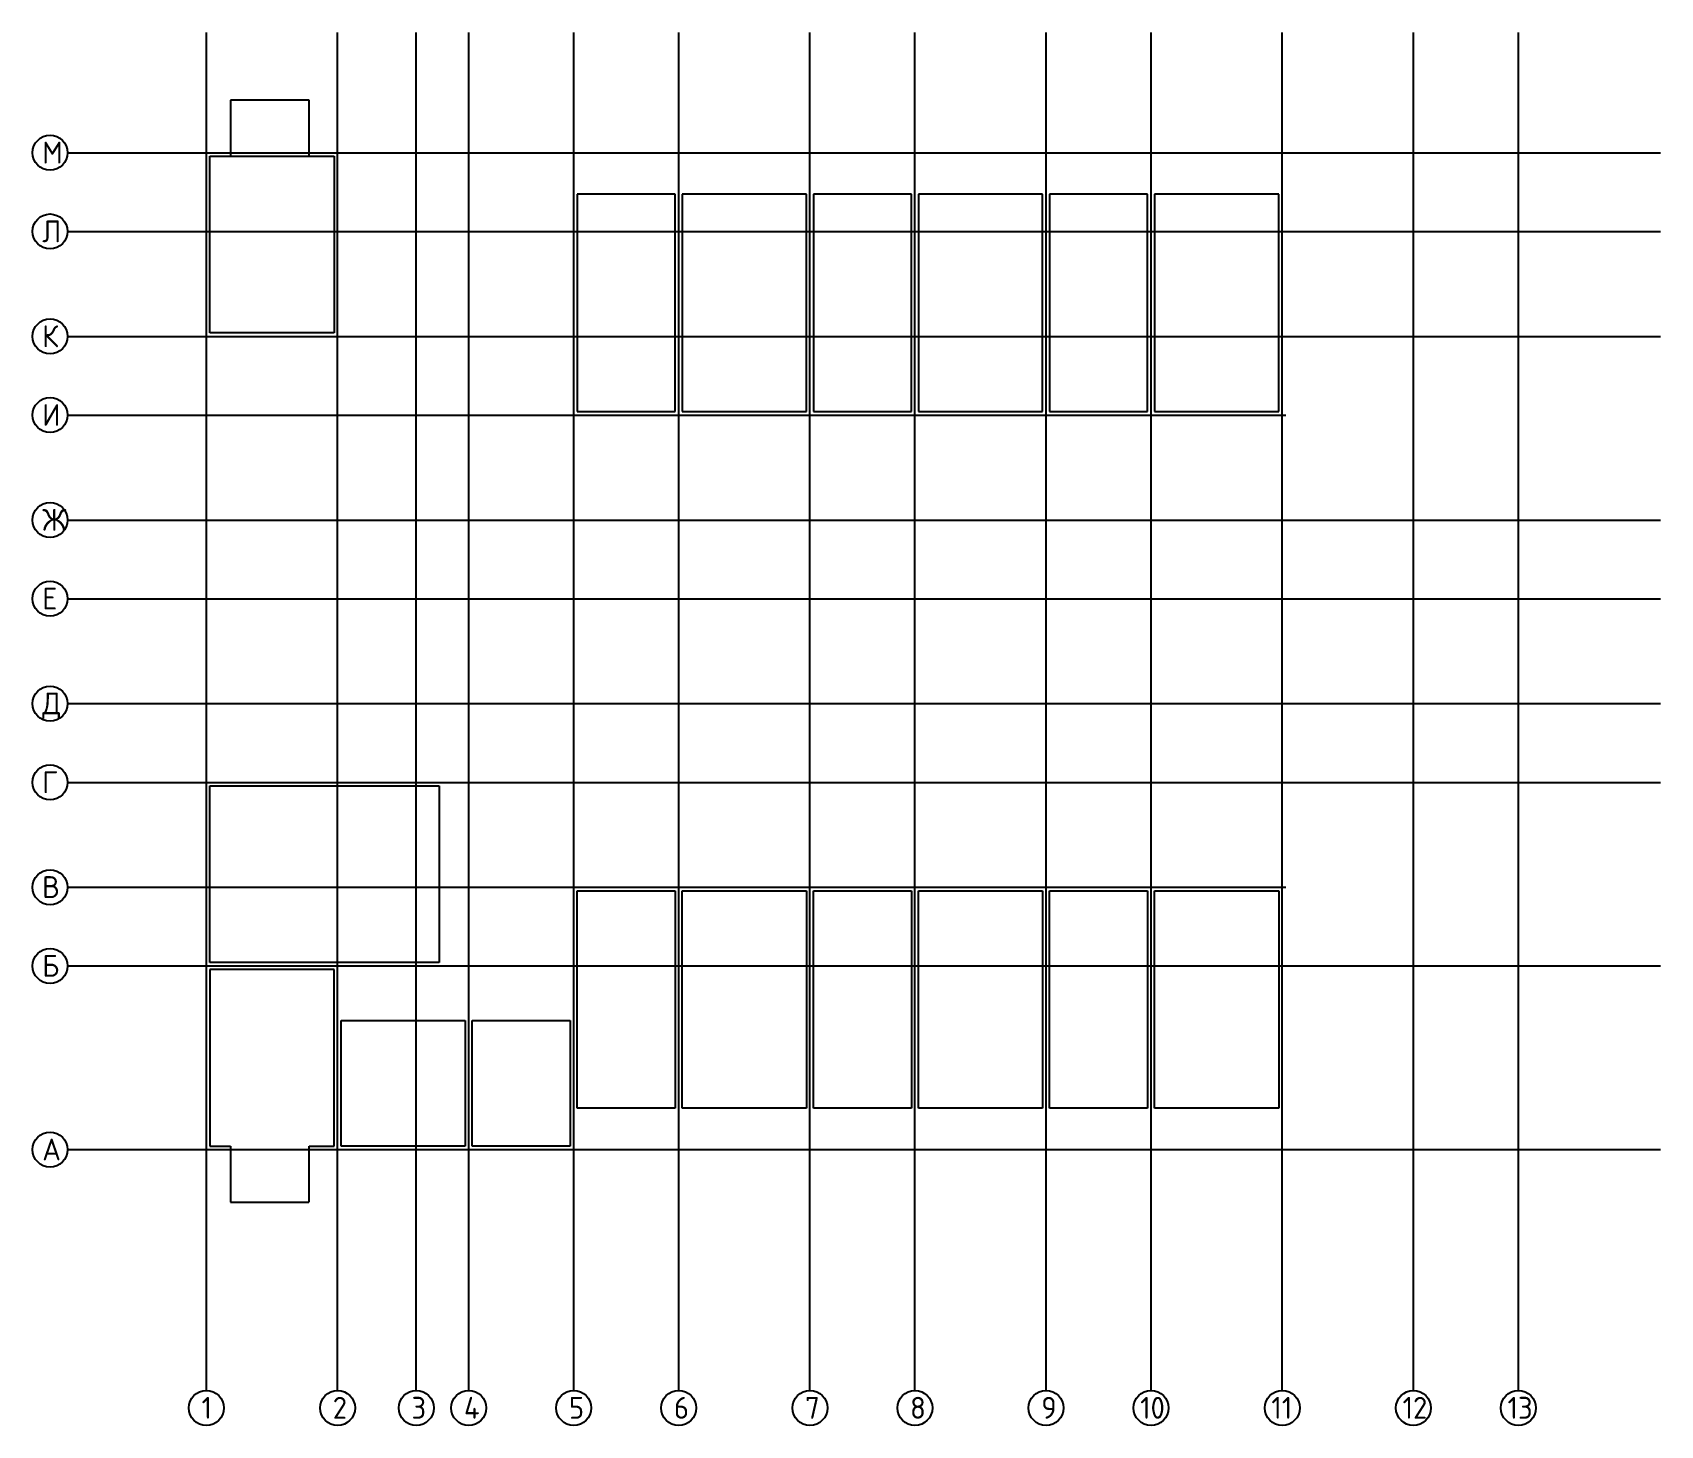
# Model space of a CAD drawing. Header units: millimetres. Extents: x -10163 to 1081624, y -5450 to 230390.
# Drawn here: x 69564 to 106784, y 164057 to 195917 of the extents above; entities that cross this region are included whole.
import ezdxf

# ---------------------------------------------------------------- set-up
doc = ezdxf.new("R2010")
doc.units = ezdxf.units.MM
doc.linetypes.add('Штрих-пунктир', pattern=[24, 20, -1.5, 1, -1.5])
doc.layers.add('Жилые Площади', color=5, linetype='Continuous')
doc.layers.add('Оси 2', color=253, linetype='Continuous')
doc.styles.add('ГОСТ', font='GOST Common.ttf', dxfattribs={"height": 400})

msp = doc.modelspace()

# ---------------------------------------------------------------- texts
at = {"layer": 'Оси 2', "char_height": 500, "attachment_point": 1, "style": 'ГОСТ'}
for s, insert in [('М', (69784.699, 193420.483)), ('Л', (69784.699, 191620.483)), ('К', (69784.699, 189220.483)), ('И', (69784.699, 187420.483)), ('Ж', (69784.699, 185020.483)), ('Е', (69784.699, 183220.483)), ('Д', (69784.699, 180820.483)), ('Г', (69784.699, 179020.483)), ('В', (69784.699, 176620.483)), ('Б', (69784.699, 174820.483)), ('А', (69784.699, 170620.483)), ('1', (73427.938, 164710.483)), ('2', (76427.938, 164710.483)), ('3', (78227.938, 164710.483)), ('4', (79427.938, 164710.483)), ('5', (81827.938, 164710.483)), ('6', (84227.938, 164710.483)), ('7', (87227.938, 164710.483)), ('8', (89627.938, 164710.483)), ('9', (92627.938, 164710.483)), ('10', (94887.938, 164710.483)), ('11', (97887.938, 164710.483)), ('12', (100887.938, 164710.483)), ('13', (103287.938, 164710.483))]:
    msp.add_mtext_dynamic_manual_height_columns(s, width=529.33393, gutter_width=12.5, heights=[0], dxfattribs=dict(at, insert=insert))

# ---------------------------------------------------------------- linework, layer by layer
at = {"layer": 'Жилые Площади', "linetype": 'Штрих-пунктир'}
for p, q in [((73617.304, 170446.76), (74087.304, 170446.76)), ((74087.304, 170446.76), (74087.304, 169166.76)), ((75887.304, 169166.76), (75887.304, 170446.76)), ((75887.304, 170446.76), (76457.304, 170446.76)), ((74087.304, 169166.76), (75887.304, 169166.76))]:
    msp.add_line(p, q, dxfattribs=at)
for points in [[(74087.304, 194366.76), (74087.304, 193086.76), (75887.304, 193086.76), (75887.304, 194366.76)], [(76457.304, 193086.76), (76457.304, 189046.76), (73617.304, 189046.76), (73617.304, 193086.76)], [(82017.304, 192221.809), (82017.304, 187246.76), (84257.304, 187246.76), (84257.304, 192221.809)], [(84417.304, 192221.809), (84417.304, 187246.76), (87257.304, 187246.76), (87257.304, 192221.809)], [(87417.304, 192221.809), (87417.304, 187246.76), (89657.304, 187246.76), (89657.304, 192221.809)], [(89817.304, 192221.809), (89817.304, 187246.76), (92657.304, 187246.76), (92657.304, 192221.809)], [(92817.304, 192221.809), (92817.304, 187246.76), (95057.304, 187246.76), (95057.304, 192221.809)], [(95217.304, 192221.809), (95217.304, 187246.76), (98057.304, 187246.76), (98057.304, 192221.809)], [(73617.304, 174646.76), (73617.304, 178686.76), (78857.304, 178686.76), (78857.304, 174646.76)], [(82017.304, 171311.712), (82017.304, 176286.76), (84257.304, 176286.76), (84257.304, 171311.712)], [(84417.304, 171311.712), (84417.304, 176286.76), (87257.304, 176286.76), (87257.304, 171311.712)], [(87417.304, 171311.712), (87417.304, 176286.76), (89657.304, 176286.76), (89657.304, 171311.712)], [(89817.304, 171311.712), (89817.304, 176286.76), (92657.304, 176286.76), (92657.304, 171311.712)], [(92817.304, 171311.712), (92817.304, 176286.76), (95057.304, 176286.76), (95057.304, 171311.712)], [(95217.304, 171311.712), (95217.304, 176286.76), (98057.304, 176286.76), (98057.304, 171311.712)], [(76617.304, 170446.76), (76617.304, 173316.76), (79457.304, 173316.76), (79457.304, 170446.76)], [(79617.304, 170446.76), (79617.304, 173316.76), (81857.304, 173316.76), (81857.304, 170446.76)]]:
    msp.add_lwpolyline(points, close=True, dxfattribs=at)
msp.add_lwpolyline([(76457.304, 170446.76), (76457.304, 174486.76), (73617.304, 174486.76), (73617.304, 170446.76)], dxfattribs=at)
at = {"layer": 'Оси 2', "linetype": 'Штрих-пунктир'}
for p, q in [((73537.304, 164856.76), (73537.304, 195916.76)), ((73537.304, 164856.76), (73537.304, 195866.76)), ((76537.304, 164856.76), (76537.304, 195916.76)), ((76537.304, 164856.76), (76537.304, 195866.76)), ((78337.304, 164856.76), (78337.304, 195916.76)), ((78337.304, 164856.76), (78337.304, 195866.76)), ((79537.304, 164856.76), (79537.304, 195916.76)), ((79537.304, 164856.76), (79537.304, 195866.76)), ((81937.304, 164856.76), (81937.304, 195916.76)), ((81937.304, 164856.76), (81937.304, 195866.76)), ((84337.304, 164856.76), (84337.304, 195916.76)), ((84337.304, 164856.76), (84337.304, 195866.76)), ((87337.304, 164856.76), (87337.304, 195916.76)), ((87337.304, 164856.76), (87337.304, 195866.76)), ((89737.304, 164856.76), (89737.304, 195916.76)), ((89737.304, 164856.76), (89737.304, 195866.76)), ((92737.304, 164856.76), (92737.304, 195916.76)), ((92737.304, 164856.76), (92737.304, 195866.76)), ((98137.304, 164856.76), (98137.304, 195916.76)), ((98137.304, 164856.76), (98137.304, 195866.76)), ((101137.304, 164856.76), (101137.304, 195916.76)), ((101137.304, 164856.76), (101137.304, 195866.76)), ((103537.304, 164856.76), (103537.304, 195916.76)), ((103537.304, 164856.76), (103537.304, 195866.76)), ((70364.064, 193166.76), (106784.064, 193166.76)), ((70364.064, 193166.76), (106784.064, 193166.76)), ((70364.064, 191366.76), (106784.064, 191366.76)), ((70364.064, 191366.76), (106784.064, 191366.76)), ((70364.064, 188966.76), (106784.064, 188966.76)), ((70364.064, 188966.76), (106784.064, 188966.76)), ((70364.064, 187166.76), (98217.304, 187166.76)), ((70364.064, 187166.76), (98217.304, 187166.76)), ((70364.064, 187166.76), (98217.304, 187166.76)), ((70364.064, 184766.76), (106784.064, 184766.76)), ((70364.064, 184766.76), (106784.064, 184766.76)), ((70364.064, 182966.76), (106784.064, 182966.76)), ((70364.064, 182966.76), (106784.064, 182966.76)), ((70364.064, 180566.76), (106784.064, 180566.76)), ((70364.064, 180566.76), (106784.064, 180566.76)), ((70364.064, 178766.76), (106784.064, 178766.76)), ((70364.064, 178766.76), (106784.064, 178766.76)), ((70364.064, 176366.76), (98217.304, 176366.76)), ((70364.064, 176366.76), (98217.304, 176366.76)), ((70364.064, 176366.76), (98217.304, 176366.76)), ((70364.064, 174566.76), (106784.064, 174566.76)), ((70364.064, 174566.76), (106784.064, 174566.76)), ((70364.064, 170366.76), (106784.064, 170366.76)), ((70364.064, 170366.76), (106784.064, 170366.76))]:
    msp.add_line(p, q, dxfattribs=at)
at = {"layer": 'Оси 2', "linetype": 'Continuous'}
for q in [(95137.304, 195916.76), (95137.304, 195866.76)]:
    msp.add_line((95137.304, 164856.76), q, dxfattribs=at)
at = {"layer": 'Оси 2'}
for centre in [(69964.064, 193166.76), (69964.064, 193166.76), (69964.064, 191366.76), (69964.064, 191366.76), (69964.064, 188966.76), (69964.064, 188966.76), (69964.064, 187166.76), (69964.064, 187166.76), (69964.064, 184766.76), (69964.064, 184766.76), (69964.064, 182966.76), (69964.064, 182966.76), (69964.064, 180566.76), (69964.064, 180566.76), (69964.064, 178766.76), (69964.064, 178766.76), (69964.064, 176366.76), (69964.064, 176366.76), (69964.064, 174566.76), (69964.064, 174566.76), (69964.064, 170366.76), (69964.064, 170366.76), (73537.304, 164456.76), (73537.304, 164456.76), (76537.304, 164456.76), (78337.304, 164456.76), (79537.304, 164456.76), (81937.304, 164456.76), (84337.304, 164456.76), (87337.304, 164456.76), (89737.304, 164456.76), (92737.304, 164456.76), (95137.304, 164456.76), (98137.304, 164456.76), (101137.304, 164456.76), (103537.304, 164456.76)]:
    msp.add_circle(centre, 400, dxfattribs=at)

msp.set_redraw_order([(e.dxf.handle, doc.entitydb.next_handle()) for e in msp.query("TEXT MTEXT ATTDEF DIMENSION ARC_DIMENSION")])  # texts and dimensions are drawn at this point

doc.saveas('drawing.dxf')
